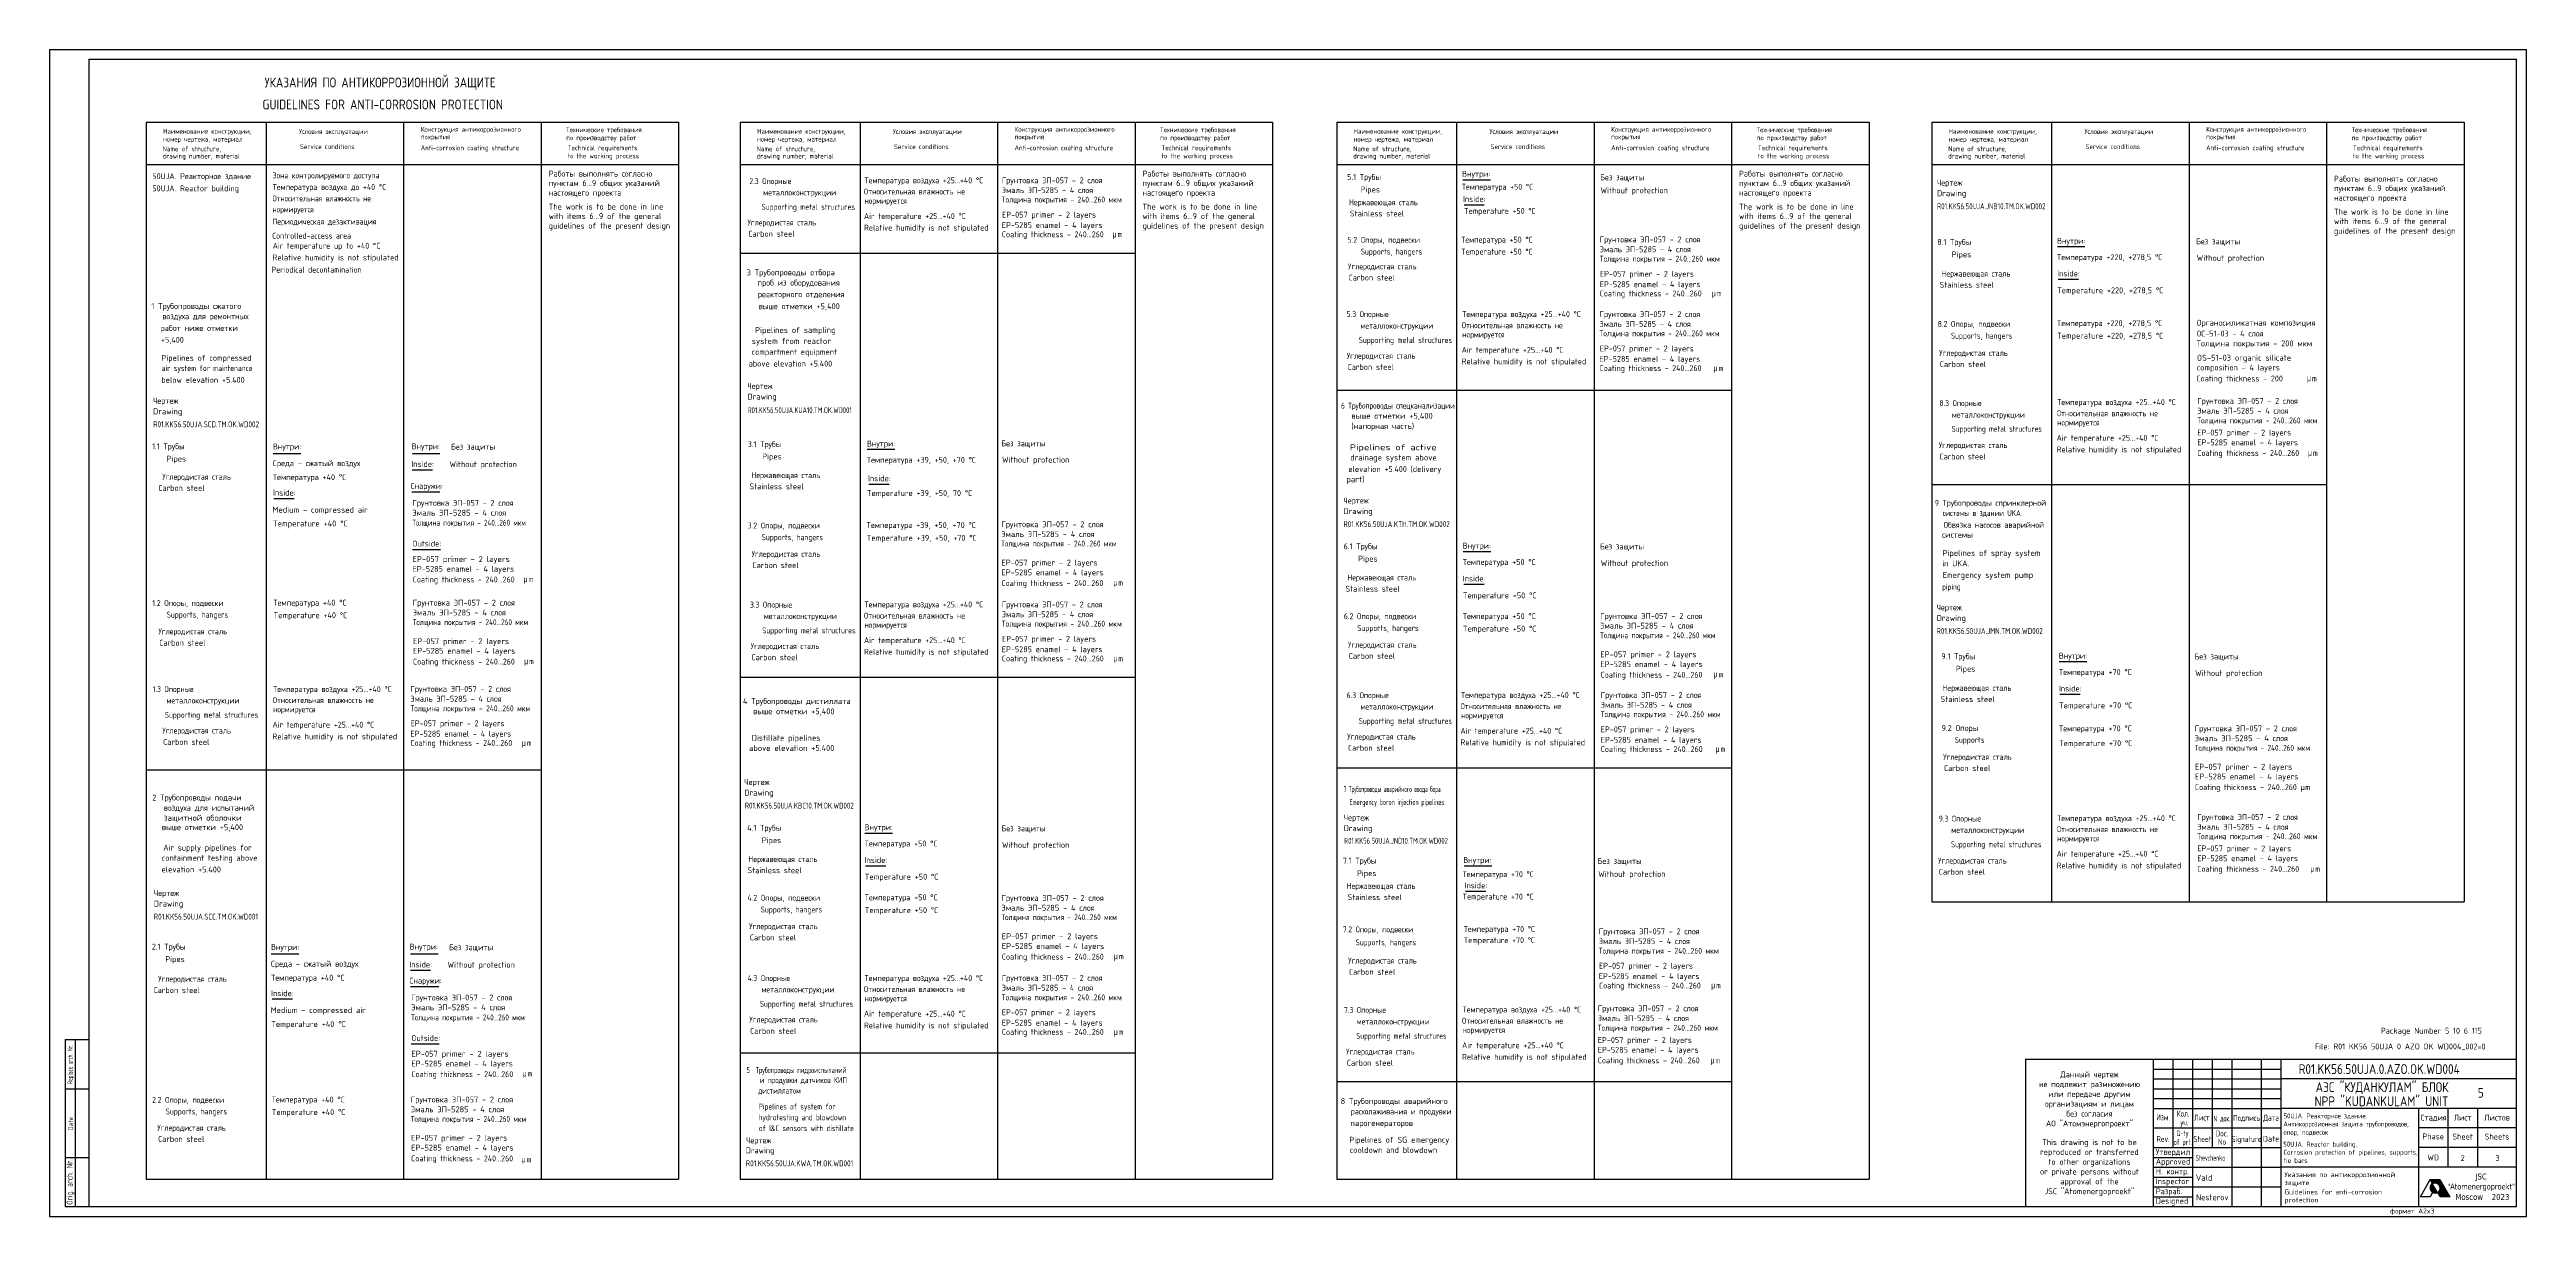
# Model space of a CAD drawing. Header units: millimetres. Extents: x 1061 to 2322, y -16 to 578.
import ezdxf
from ezdxf.enums import TextEntityAlignment as Align

# ---------------------------------------------------------------- set-up
doc = ezdxf.new("R2010")
doc.units = ezdxf.units.MM
doc.linetypes.add('HIDDEN', pattern=[0.375, 0.25, -0.125])
for name, color, linetype in [('AUDIT_D_020917115609-0', 3, 'Continuous'), ('POST', 7, 'Continuous'), ('TITUL', 7, 'Continuous'), ('YELLOW', 2, 'Continuous'), ('ОСНОВНОЙ', 3, 'Continuous'), ('Штампы', 1, 'Continuous')]:
    doc.layers.add(name, color=color, linetype=linetype)
doc.layers.add('Текст', color=7, linetype='Continuous', lineweight=25)
doc.styles.add('Company', font='tahoma.ttf', dxfattribs={"width": 0.8})
doc.styles.add('ROMANC', font='romanc.shx', dxfattribs={"width": 0.8})
doc.styles.add('ROMANS', font='romans.shx', dxfattribs={"width": 0.8})
doc.styles.get("Standard").update_dxf_attribs({"font": 'romans.shx', "width": 0.8})
doc.styles.add('SYMBOL', font='symbol.ttf')
pattern_1 = [(45, (-6.199101, -8.099018), (-0.008838835, 0.008838835), [])]

# ---------------------------------------------------------------- blocks, each defined once
blk = doc.blocks.new('stb_kk')
at = {"layer": 'TITUL', "color": 1}
for p, q in [((-12, 85), (-12, 0)), ((-12, 85), (0, 85)), ((-7, 85), (-7, 0)), ((-12, 60), (0, 60)), ((-12, 25), (0, 25)), ((-12, 0), (0, 0))]:
    blk.add_line(p, q, dxfattribs=at)
at = {"layer": 'TITUL', "style": 'ROMANC'}
for s, width, p in [('Replace arch. Nr.', 0.6, (-8.3, 72.4)), ('Date', 0.8, (-8, 42.2))]:
    blk.add_text(s, height=2.5, rotation=90, dxfattribs=dict(at, width=width)).set_placement(p, align=Align.CENTER)
at = {"layer": 'TITUL', "style": 'ROMANC', "width": 0.636627}
blk.add_text('Orig. arch. Nr.', height=3, rotation=90, dxfattribs=at).set_placement((-8.3, 0.9), (-8.3, 24.1), align=Align.FIT)
at = {"layer": 'TITUL', "linetype": 'Continuous', "style": 'ROMANS', "width": 0.8, "flags": 8}
for tag, p in [('REP_ARH_NR', (-3.5, 72.5)), ('DATE', (-3.5, 42.5)), ('ARCH_NR', (-3.5, 12.5))]:
    blk.add_attdef(tag, text='', height=3, rotation=90, dxfattribs=at).set_placement(p, align=Align.MIDDLE_CENTER)
blk = doc.blocks.new('logotype')
at = {"linetype": 'Continuous'}
h = blk.add_hatch(dxfattribs=at)
h.set_pattern_fill('ANSI31', color=256, scale=0.1, style=0)
h.set_pattern_definition(pattern_1)
h.paths.add_polyline_path([(-1.3, 2.2), (-1.4, 2.2), (-1.4, 2.1), (-1.5, 2.1), (-1.6, 2), (-1.6, 2), (-1.7, 2), (-1.7, 1.9), (-1.8, 1.9), (-1.8, 1.8), (-1.9, 1.8), (-1.9, 1.7), (-2, 1.7), (-2, 1.6), (-2.1, 1.6), (-2.1, 1.5), (-2.2, 1.5), (-2.2, 1.4), (-2.2, 1.3), (-2.3, 1.3), (-2.3, 1.2), (-2.3, 1.2), (-2.4, 1.1), (-2.4, 1.1), (-2.4, 1), (-2.4, 1), (-2.5, 0.9), (-2.5, 0.8), (-2.5, 0.8), (-2.5, 0.7), (-2.5, 0.7), (-2.6, 0.6), (-2.6, 0.6), (-2.6, 0.5), (-2.6, 0.4), (-2.6, 0.4), (-2.6, 0.3), (-2.6, 0.3), (-2.6, 0.2), (-2.6, 0.2), (-2.6, 0.1), (-2.6, 0), (-2.6, 0), (-2.6, -0.1), (-2.6, -0.1), (-2.6, -0.2), (-2.6, -0.2), (-2.6, -0.3), (-2.6, -0.4), (-2.6, -0.4), (-2.6, -0.5), (-2.6, -0.5), (-2.6, -0.6), (-2.6, -0.6), (-2.5, -0.7), (-2.5, -0.8), (-2.5, -0.8), (-2.5, -0.9), (-2.5, -0.9), (-2.4, -1), (-2.4, -1), (-2.4, -1.1), (-2.4, -1.1), (-2.3, -1.2), (-2.3, -1.2), (-2.3, -1.3), (-2.3, -1.3), (-2.2, -1.4), (-2.2, -1.4), (-2.2, -1.5), (-2.1, -1.5), (-2.1, -1.6), (-2.1, -1.6), (-2, -1.7), (-2, -1.7), (-2, -1.8), (-1.9, -1.8), (-1.9, -1.8), (-1.8, -1.9), (-1.8, -1.9), (-1.8, -2), (-1.7, -2), (-1.7, -2), (-1.6, -2.1), (-1.6, -2.1), (-1.5, -2.1), (-1.5, -2.2), (-1.4, -2.2), (-1.4, -2.2), (-1.4, -2.3), (-1.3, -2.3), (-1.3, -2.3), (-1.2, -2.4), (-1.2, -2.4), (-1.1, -2.4), (-1, -2.4), (-1, -2.5), (-0.9, -2.5), (-0.9, -2.5), (-0.8, -2.5), (-0.8, -2.5), (-0.7, -2.5), (-0.7, -2.6), (-0.6, -2.6), (-0.5, -2.6), (-0.5, -2.6), (-0.4, -2.6), (-0.4, -2.6), (-0.3, -2.6), (-0.2, -2.6), (-0.2, -2.6), (-0.1, -2.6), (-0.1, -2.6), (0, -2.6), (0.1, -2.6), (0.1, -2.6), (0.2, -2.6), (0.3, -2.6), (0.3, -2.6), (0.4, -2.6), (0.4, -2.6), (0.5, -2.6), (0.6, -2.5), (0.6, -2.5), (0.7, -2.5), (0.8, -2.5), (0.8, -2.5), (0.9, -2.4), (1, -2.4), (1, -2.4), (1.1, -2.3), (1.2, -2.3), (1.2, -2.3), (1.3, -2.2), (1.3, -2.2), (1.3, -2.2)])
h = blk.add_hatch(dxfattribs=at)
h.set_pattern_fill('ANSI31', color=256, scale=0.1, style=0)
h.set_pattern_definition(pattern_1)
edge = h.paths.add_edge_path()
edge.add_line((2.4, 4.3), (-2.5, 4.3))
edge.add_line((-2.5, 4.3), (-1.3, 2.2))
edge.add_line((-1.3, 2.2), (-1.2, 2.2))
edge.add_line((-1.2, 2.2), (-1.2, 2.3))
edge.add_line((-1.2, 2.3), (-1.1, 2.3))
edge.add_line((-1.1, 2.3), (-1, 2.3))
edge.add_line((-1, 2.3), (-0.9, 2.4))
edge.add_line((-0.9, 2.4), (-0.9, 2.4))
edge.add_line((-0.9, 2.4), (-0.8, 2.4))
edge.add_line((-0.8, 2.4), (-0.7, 2.4))
edge.add_line((-0.7, 2.4), (-0.7, 2.5))
edge.add_line((-0.7, 2.5), (-0.6, 2.5))
edge.add_line((-0.6, 2.5), (-0.5, 2.5))
edge.add_line((-0.5, 2.5), (-0.4, 2.5))
edge.add_line((-0.4, 2.5), (-0.4, 2.5))
edge.add_line((-0.4, 2.5), (-0.3, 2.5))
edge.add_line((-0.3, 2.5), (-0.2, 2.5))
edge.add_line((-0.2, 2.5), (-0.2, 2.5))
edge.add_line((-0.2, 2.5), (-0.1, 2.5))
edge.add_line((-0.1, 2.5), (0, 2.5))
edge.add_line((0, 2.5), (0, 2.5))
edge.add_line((0, 2.5), (0.1, 2.5))
edge.add_line((0.1, 2.5), (0.2, 2.5))
edge.add_line((0.2, 2.5), (0.2, 2.5))
edge.add_line((0.2, 2.5), (0.3, 2.5))
edge.add_line((0.3, 2.5), (0.3, 2.5))
edge.add_line((0.3, 2.5), (0.4, 2.5))
edge.add_line((0.4, 2.5), (0.5, 2.5))
edge.add_line((0.5, 2.5), (0.5, 2.5))
edge.add_line((0.5, 2.5), (0.6, 2.5))
edge.add_line((0.6, 2.5), (0.6, 2.5))
edge.add_line((0.6, 2.5), (0.7, 2.4))
edge.add_line((0.7, 2.4), (0.8, 2.4))
edge.add_line((0.8, 2.4), (0.8, 2.4))
edge.add_line((0.8, 2.4), (0.9, 2.4))
edge.add_line((0.9, 2.4), (0.9, 2.4))
edge.add_line((0.9, 2.4), (1, 2.3))
edge.add_line((1, 2.3), (1, 2.3))
edge.add_line((1, 2.3), (1.1, 2.3))
edge.add_line((1.1, 2.3), (1.1, 2.3))
edge.add_line((1.1, 2.3), (1.2, 2.2))
edge.add_line((1.2, 2.2), (1.2, 2.2))
edge.add_line((1.2, 2.2), (1.3, 2.2))
edge.add_line((1.3, 2.2), (1.3, 2.1))
edge.add_line((1.3, 2.1), (1.4, 2.1))
edge.add_line((1.4, 2.1), (1.4, 2.1))
edge.add_line((1.4, 2.1), (1.5, 2))
edge.add_line((1.5, 2), (1.5, 2))
edge.add_line((1.5, 2), (1.6, 2))
edge.add_line((1.6, 2), (1.6, 1.9))
edge.add_line((1.6, 1.9), (1.7, 1.9))
edge.add_line((1.7, 1.9), (1.7, 1.8))
edge.add_line((1.7, 1.8), (1.8, 1.8))
edge.add_line((1.8, 1.8), (1.8, 1.8))
edge.add_line((1.8, 1.8), (1.8, 1.7))
edge.add_line((1.8, 1.7), (1.9, 1.7))
edge.add_line((1.9, 1.7), (1.9, 1.6))
edge.add_line((1.9, 1.6), (1.9, 1.6))
edge.add_line((1.9, 1.6), (2, 1.5))
edge.add_line((2, 1.5), (2, 1.5))
edge.add_line((2, 1.5), (2, 1.4))
edge.add_line((2, 1.4), (2.1, 1.4))
edge.add_line((2.1, 1.4), (2.1, 1.3))
edge.add_line((2.1, 1.3), (2.1, 1.3))
edge.add_line((2.1, 1.3), (2.2, 1.2))
edge.add_line((2.2, 1.2), (2.2, 1.2))
edge.add_line((2.2, 1.2), (2.2, 1.1))
edge.add_line((2.2, 1.1), (2.3, 1.1))
edge.add_line((2.3, 1.1), (2.3, 1))
edge.add_line((2.3, 1), (2.3, 1))
edge.add_line((2.3, 1), (2.3, 0.9))
edge.add_line((2.3, 0.9), (2.3, 0.9))
edge.add_line((2.3, 0.9), (2.4, 0.8))
edge.add_line((2.4, 0.8), (2.4, 0.7))
edge.add_line((2.4, 0.7), (2.4, 0.7))
edge.add_line((2.4, 0.7), (2.4, 0.6))
edge.add_line((2.4, 0.6), (2.4, 0.6))
edge.add_line((2.4, 0.6), (2.4, 0.5))
edge.add_line((2.4, 0.5), (2.5, 0.5))
edge.add_line((2.5, 0.5), (2.5, 0.4))
edge.add_line((2.5, 0.4), (2.5, 0.3))
edge.add_line((2.5, 0.3), (2.5, 0.3))
edge.add_line((2.5, 0.3), (2.5, 0.2))
edge.add_line((2.5, 0.2), (2.5, 0.2))
edge.add_line((2.5, 0.2), (2.5, 0.1))
edge.add_line((2.5, 0.1), (2.5, 0.1))
edge.add_line((2.5, 0.1), (2.5, 0))
edge.add_line((2.5, 0), (2.5, -0.1))
edge.add_line((2.5, -0.1), (2.5, -0.1))
edge.add_line((2.5, -0.1), (2.5, -0.2))
edge.add_line((2.5, -0.2), (2.5, -0.2))
edge.add_line((2.5, -0.2), (2.5, -0.3))
edge.add_line((2.5, -0.3), (2.5, -0.4))
edge.add_line((2.5, -0.4), (2.5, -0.4))
edge.add_line((2.5, -0.4), (2.5, -0.5))
edge.add_line((2.5, -0.5), (2.5, -0.5))
edge.add_line((2.5, -0.5), (2.5, -0.6))
edge.add_line((2.5, -0.6), (2.5, -0.7))
edge.add_line((2.5, -0.7), (2.5, -0.7))
edge.add_line((2.5, -0.7), (2.4, -0.8))
edge.add_line((2.4, -0.8), (2.4, -0.8))
edge.add_line((2.4, -0.8), (2.4, -0.9))
edge.add_line((2.4, -0.9), (2.4, -0.9))
edge.add_line((2.4, -0.9), (2.4, -1))
edge.add_line((2.4, -1), (2.3, -1.1))
edge.add_line((2.3, -1.1), (2.3, -1.1))
edge.add_line((2.3, -1.1), (2.3, -1.2))
edge.add_line((2.3, -1.2), (2.3, -1.2))
edge.add_line((2.3, -1.2), (2.2, -1.3))
edge.add_line((2.2, -1.3), (2.2, -1.3))
edge.add_line((2.2, -1.3), (2.2, -1.4))
edge.add_line((2.2, -1.4), (2.1, -1.4))
edge.add_line((2.1, -1.4), (2.1, -1.5))
edge.add_line((2.1, -1.5), (2.1, -1.5))
edge.add_line((2.1, -1.5), (2, -1.6))
edge.add_line((2, -1.6), (2, -1.6))
edge.add_line((2, -1.6), (1.9, -1.7))
edge.add_line((1.9, -1.7), (1.9, -1.7))
edge.add_line((1.9, -1.7), (1.9, -1.8))
edge.add_line((1.9, -1.8), (1.8, -1.8))
edge.add_line((1.8, -1.8), (1.8, -1.9))
edge.add_line((1.8, -1.9), (1.7, -1.9))
edge.add_line((1.7, -1.9), (1.7, -2))
edge.add_line((1.7, -2), (1.6, -2))
edge.add_line((1.6, -2), (1.5, -2.1))
edge.add_line((1.5, -2.1), (1.5, -2.1))
edge.add_line((1.5, -2.1), (1.4, -2.1))
edge.add_line((1.4, -2.1), (1.4, -2.2))
edge.add_line((1.4, -2.2), (1.3, -2.2))
edge.add_line((1.3, -2.2), (1.3, -2.2))
edge.add_line((1.3, -2.2), (2.6, -4.4))
edge.add_line((2.6, -4.4), (7.5, -4.4))
edge.add_line((7.5, -4.4), (2.4, 4.3))
at = {"color": 7, "linetype": 'Continuous'}
for p, q in [((-7.5, -4.4), (-2.5, 4.3)), ((-2.5, -4.4), (-7.5, -4.4)), ((-1.4, -2.3), (-2.5, -4.4)), ((1.3, -2.2), (1.3, -2.2))]:
    blk.add_line(p, q, dxfattribs=at)
at = {"linetype": 'Continuous'}
for p, q in [((-2.5, 4.3), (2.4, 4.3)), ((-1.3, 2.2), (-2.5, 4.3)), ((-1.2, 2.2), (-1.3, 2.2)), ((-1.2, 2.3), (-1.2, 2.2)), ((-1.1, 2.3), (-1.2, 2.3)), ((-1, 2.3), (-1.1, 2.3)), ((-0.9, 2.4), (-1, 2.3)), ((-0.9, 2.4), (-0.9, 2.4)), ((-0.8, 2.4), (-0.9, 2.4)), ((-0.7, 2.4), (-0.8, 2.4)), ((-0.6, 2.5), (-0.7, 2.5)), ((-0.7, 2.5), (-0.7, 2.4)), ((-0.5, 2.5), (-0.6, 2.5)), ((-0.4, 2.5), (-0.5, 2.5)), ((-0.4, 2.5), (-0.4, 2.5)), ((-0.3, 2.5), (-0.4, 2.5)), ((-0.2, 2.5), (-0.3, 2.5)), ((-0.1, 2.5), (-0.2, 2.5)), ((-0.2, 2.5), (-0.2, 2.5)), ((0, 2.5), (-0.1, 2.5)), ((0, 2.5), (0, 2.5)), ((0.1, 2.5), (0, 2.5)), ((0.2, 2.5), (0.1, 2.5)), ((0.2, 2.5), (0.2, 2.5)), ((0.3, 2.5), (0.2, 2.5)), ((0.3, 2.5), (0.3, 2.5)), ((0.4, 2.5), (0.3, 2.5)), ((0.5, 2.5), (0.4, 2.5)), ((0.5, 2.5), (0.5, 2.5)), ((0.6, 2.5), (0.5, 2.5)), ((0.6, 2.5), (0.6, 2.5)), ((0.7, 2.4), (0.6, 2.5)), ((0.8, 2.4), (0.7, 2.4)), ((0.8, 2.4), (0.8, 2.4)), ((0.9, 2.4), (0.8, 2.4)), ((0.9, 2.4), (0.9, 2.4)), ((1, 2.3), (0.9, 2.4)), ((1, 2.3), (1, 2.3)), ((1.1, 2.3), (1, 2.3)), ((1.2, 2.2), (1.1, 2.3)), ((1.1, 2.3), (1.1, 2.3)), ((1.2, 2.2), (1.2, 2.2)), ((1.3, 2.2), (1.2, 2.2)), ((1.3, 2.1), (1.3, 2.2)), ((1.4, 2.1), (1.3, 2.1)), ((1.5, 2), (1.4, 2.1)), ((1.4, 2.1), (1.4, 2.1)), ((1.5, 2), (1.5, 2)), ((1.6, 2), (1.5, 2)), ((1.6, 1.9), (1.6, 2)), ((1.7, 1.9), (1.6, 1.9)), ((1.7, 1.8), (1.7, 1.9)), ((1.8, 1.8), (1.7, 1.8)), ((1.8, 1.8), (1.8, 1.8)), ((1.8, 1.7), (1.8, 1.8)), ((1.9, 1.7), (1.8, 1.7)), ((1.9, 1.6), (1.9, 1.7)), ((1.9, 1.6), (1.9, 1.6)), ((2, 1.5), (1.9, 1.6)), ((2, 1.5), (2, 1.5)), ((2, 1.4), (2, 1.5)), ((2.1, 1.4), (2, 1.4)), ((2.1, 1.3), (2.1, 1.4)), ((2.2, 1.2), (2.1, 1.3)), ((2.1, 1.3), (2.1, 1.3)), ((2.2, 1.1), (2.2, 1.2)), ((2.2, 1.2), (2.2, 1.2)), ((2.3, 1.1), (2.2, 1.1)), ((2.3, 1), (2.3, 1.1)), ((2.3, 1), (2.3, 1)), ((2.3, 0.9), (2.3, 1)), ((2.4, 0.8), (2.3, 0.9)), ((2.3, 0.9), (2.3, 0.9)), ((2.4, 4.3), (7.5, -4.4)), ((2.4, 0.7), (2.4, 0.8)), ((2.4, 0.7), (2.4, 0.7)), ((2.4, 0.6), (2.4, 0.7)), ((2.4, 0.5), (2.4, 0.6)), ((2.4, 0.6), (2.4, 0.6)), ((2.5, 0.5), (2.4, 0.5)), ((2.5, 0.4), (2.5, 0.5)), ((2.5, 0.3), (2.5, 0.4)), ((2.5, 0.3), (2.5, 0.3)), ((2.5, 0.2), (2.5, 0.3)), ((2.5, 0.2), (2.5, 0.2)), ((2.5, 0.1), (2.5, 0.2)), ((2.5, 0.1), (2.5, 0.1)), ((2.5, 0), (2.5, 0.1)), ((2.6, -4.4), (1.3, -2.2)), ((1.3, -2.2), (1.4, -2.2)), ((1.4, -2.1), (1.5, -2.1)), ((1.4, -2.2), (1.4, -2.1)), ((1.5, -2.1), (1.6, -2)), ((1.5, -2.1), (1.5, -2.1)), ((1.6, -2), (1.7, -2)), ((1.7, -1.9), (1.8, -1.9)), ((1.7, -2), (1.7, -1.9)), ((1.8, -1.9), (1.8, -1.8)), ((1.8, -1.8), (1.9, -1.8)), ((1.9, -1.7), (2, -1.6)), ((1.9, -1.7), (1.9, -1.7)), ((1.9, -1.8), (1.9, -1.7)), ((2, -1.6), (2.1, -1.5)), ((2, -1.6), (2, -1.6)), ((2.1, -1.4), (2.2, -1.4)), ((2.1, -1.5), (2.1, -1.4)), ((2.1, -1.5), (2.1, -1.5)), ((2.2, -1.3), (2.3, -1.2)), ((2.2, -1.3), (2.2, -1.3)), ((2.2, -1.4), (2.2, -1.3)), ((2.3, -1.1), (2.4, -1)), ((2.3, -1.2), (2.3, -1.1)), ((2.3, -1.1), (2.3, -1.1)), ((2.3, -1.2), (2.3, -1.2)), ((2.4, -0.8), (2.5, -0.7)), ((2.4, -0.8), (2.4, -0.8)), ((2.4, -0.9), (2.4, -0.8)), ((2.4, -0.9), (2.4, -0.9)), ((2.4, -1), (2.4, -0.9)), ((2.5, -0.1), (2.5, 0)), ((2.5, -0.2), (2.5, -0.1)), ((2.5, -0.1), (2.5, -0.1)), ((2.5, -0.2), (2.5, -0.2)), ((2.5, -0.3), (2.5, -0.2)), ((2.5, -0.4), (2.5, -0.3)), ((2.5, -0.5), (2.5, -0.4)), ((2.5, -0.4), (2.5, -0.4)), ((2.5, -0.5), (2.5, -0.5)), ((2.5, -0.6), (2.5, -0.5)), ((2.5, -0.7), (2.5, -0.6)), ((2.5, -0.7), (2.5, -0.7)), ((7.5, -4.4), (2.6, -4.4))]:
    blk.add_line(p, q, dxfattribs=at)
blk = doc.blocks.new('A$C37B27227')
at = {"layer": 'YELLOW', "width": 0.686812}
for style, p in [('SYMBOL', (0.1, 1)), ('ROMANS', (2.6, 1))]:
    blk.add_text('m ', height=3, dxfattribs=dict(at, style=style)).set_placement(p)

msp = doc.modelspace()

# ---------------------------------------------------------------- linework, layer by layer
at = {"layer": 'AUDIT_D_020917115609-0', "color": 3, "linetype": 'Continuous'}
msp.add_line((2019.1, 144.2), (2290.1, 144.2), dxfattribs=at)
at = {"layer": 'TITUL'}
for p, q in [((1060.9, 578.1), (2321.9, 578.1)), ((1060.9, 578.1), (1060.9, -15.9)), ((2321.9, -15.9), (2321.9, 578.1)), ((2131.9, 59.1), (2196.9, 59.1)), ((2131.9, 54.1), (2196.9, 54.1)), ((2131.9, 49.1), (2196.9, 49.1)), ((2131.9, 44.1), (2196.9, 44.1)), ((2131.9, 29.1), (2196.9, 29.1)), ((2131.9, 14.1), (2151.9, 14.1)), ((2131.9, 4.1), (2151.9, 4.1)), ((2131.9, -5.9), (2151.9, -5.9)), ((1060.9, -15.9), (2321.9, -15.9))]:
    msp.add_line(p, q, dxfattribs=at)
at = {"layer": 'TITUL', "color": 1}
for p, q in [((1080.9, 573.1), (2316.9, 573.1)), ((1080.9, 573.1), (1080.9, -10.9)), ((2316.9, -10.9), (2316.9, 573.1)), ((2066.9, 64.1), (2066.9, -10.9)), ((2131.9, 64.1), (2131.9, -10.9)), ((2141.9, 64.1), (2141.9, 19.1)), ((2151.9, 64.1), (2151.9, -10.9)), ((2161.9, 64.1), (2161.9, 19.1)), ((2171.9, 64.1), (2171.9, -10.9)), ((2186.9, 64.1), (2186.9, -10.9)), ((2316.9, 54.1), (2196.9, 54.1)), ((2316.9, 39.1), (2196.9, 39.1)), ((2266.9, 39.1), (2266.9, -10.9)), ((2281.9, 39.1), (2281.9, 9.1)), ((2296.9, 39.1), (2296.9, 9.1)), ((2316.9, 19.1), (2266.9, 19.1)), ((2316.9, 9.1), (2196.9, 9.1)), ((1080.9, -10.9), (2316.9, -10.9))]:
    msp.add_line(p, q, dxfattribs=at)
at = {"layer": 'TITUL', "color": 1, "linetype": 'Continuous'}
for p, q in [((2066.9, 64.1), (2316.9, 64.1)), ((2196.9, 64.1), (2196.9, -10.9)), ((2131.9, 39.1), (2196.9, 39.1)), ((2131.9, 19.1), (2196.9, 19.1)), ((2131.9, 9.1), (2196.9, 9.1)), ((2131.9, -0.9), (2196.9, -0.9))]:
    msp.add_line(p, q, dxfattribs=at)
at = {"layer": 'TITUL', "color": 0}
msp.add_line((2316.9, 29.1), (2266.9, 29.1), dxfattribs=at)
at = {"layer": 'YELLOW', "color": 2, "linetype": 'Continuous', "ltscale": 15}
for p, q in [((1245.3, 352.9), (1259.6, 352.9)), ((1245.6, 323.6), (1259.9, 323.6)), ((1244.7, 101.1), (1259, 101.1)), ((1245, 71.9), (1259.3, 71.9))]:
    msp.add_line(p, q, dxfattribs=at)
at = {"layer": 'ОСНОВНОЙ'}
for p, q in [((1110.1, 541.1), (1381.1, 541.1)), ((1110.1, 541.1), (1110.1, 3)), ((1171.1, 541.1), (1171.1, 3)), ((1241.1, 541.1), (1241.1, 3)), ((1311.1, 541.1), (1311.1, 3)), ((1381.1, 541.1), (1381.1, 3)), ((1412.5, 541.1), (1683.5, 541.1)), ((1412.5, 541.1), (1412.5, 3)), ((1473.5, 541.1), (1473.5, 3)), ((1543.5, 541.1), (1543.5, 3)), ((1613.5, 541.1), (1613.5, 3)), ((1683.5, 541.1), (1683.5, 3)), ((1716.2, 541.1), (1987.2, 541.1)), ((1716.2, 541.1), (1716.2, 3)), ((1777.2, 541.1), (1777.2, 3)), ((1847.2, 541.1), (1847.2, 3)), ((1917.2, 541.1), (1917.2, 3)), ((1987.2, 541.1), (1987.2, 3)), ((2019.1, 541.1), (2290.1, 541.1)), ((2019.1, 541.1), (2019.1, 144.2)), ((2080.1, 541.1), (2080.1, 144.2)), ((2150.1, 541.1), (2150.1, 144.2)), ((2220.1, 541.1), (2220.1, 144.2)), ((2290.1, 541.1), (2290.1, 144.2)), ((1110.1, 519.5), (1381.1, 519.5)), ((1412.5, 519.5), (1683.5, 519.5)), ((1716.2, 519.5), (1987.2, 519.5)), ((2019.1, 519.5), (2290.1, 519.5)), ((1110.1, 3), (1381.1, 3)), ((1161.2, 3), (1381.1, 3)), ((1222.2, 3), (1381.1, 3)), ((1412.5, 3), (1683.5, 3)), ((1716.2, 3), (1987.2, 3)), ((1716.2, 3), (1987.2, 3))]:
    msp.add_line(p, q, dxfattribs=at)
at = {"layer": 'ОСНОВНОЙ', "color": 0}
for p, q in [((1412.5, 474.5), (1613.5, 474.5)), ((1716.2, 404.6), (1917.2, 404.6)), ((2019.1, 356.7), (2220.1, 356.7)), ((1412.5, 258.6), (1613.5, 258.6)), ((1110.1, 211.4), (1311.1, 211.4)), ((1716.2, 212.5), (1917.2, 212.5)), ((1412.5, 67.3), (1613.5, 67.3)), ((1716.2, 52.7), (1917.2, 52.7))]:
    msp.add_line(p, q, dxfattribs=at)
at = {"layer": 'Текст', "color": 2}
for p, q in [((1780.4, 511.8), (1794.4, 511.8)), ((1781, 499), (1791.3, 499)), ((2083.1, 477.8), (2097.1, 477.8)), ((2083.4, 461.1), (2093.8, 461.1)), ((1174.7, 372.5), (1188.8, 372.5)), ((1245.6, 372.4), (1259.6, 372.4)), ((1477.1, 374.6), (1491.2, 374.6)), ((1245.5, 364.1), (1255.9, 364.1)), ((1478, 356.9), (1488.3, 356.9)), ((1175.1, 349.6), (1185.4, 349.6)), ((1780.5, 322.5), (1794.6, 322.5)), ((1780.9, 305.9), (1791.2, 305.9)), ((2084, 266.5), (2098.1, 266.5)), ((2084.4, 249.9), (2094.7, 249.9)), ((1476, 179.2), (1490, 179.2)), ((1476.3, 162.6), (1486.7, 162.6)), ((1781, 162.6), (1795.1, 162.6)), ((1781.8, 149.6), (1792.1, 149.6)), ((1173.8, 117.7), (1187.8, 117.7)), ((1244.6, 117.7), (1258.7, 117.7)), ((1244.6, 109.4), (1254.9, 109.4)), ((1174.2, 94.8), (1184.5, 94.8))]:
    msp.add_line(p, q, dxfattribs=at)

# ---------------------------------------------------------------- block references
for p in [(1602, 481.5), (1907.1, 451.4), (1908, 413.4), (2210.1, 408.2), (1302.1, 306), (1602.4, 304.2), (1302.4, 264.2), (1602.4, 265.6), (1908, 257.5), (1301.3, 222.6), (1909, 219.5), (1602.7, 114), (1602.6, 75.5), (1301.7, 54.3), (1301.2, 10.6)]:
    msp.add_blockref('A$C37B27227', p)
at = {"color": 2}
for p in [(2210.6, 370.2), (2211.8, 158.5), (1906.7, 99.2), (1906.4, 61)]:
    msp.add_blockref('A$C37B27227', p, dxfattribs=at)
at = {"layer": 'TITUL'}
for name, p in [('stb_kk', (1080.9, -10.9)), ('logotype', (2275.4, -1.5))]:
    msp.add_blockref(name, p, dxfattribs=at)

# ---------------------------------------------------------------- texts
at = {"color": 2}
for s, width, p in [('проб из оборудования ', 0.905456, (1421.3, 457.9)), ('реакторного отделения', 0.832762, (1421.5, 452)), ('воздуха для ремонтных', 0.827963, (1118.3, 440.8)), ('выше отметки +5,400', 0.849067, (1421.9, 445.9)), (' работ ниже отметки', 0.83768, (1115.5, 434.8)), (' +5,400', 0.902404, (1115.7, 428.8)), (' system from reactor', 1.004537, (1416.4, 428.2)), ('air system for maintenance', 0.720974, (1118, 414.4)), ('  above elevation +5.400  ', 0.9, (1413, 416.7)), ('compartment equipment ', 0.9, (1418.3, 422.7)), ('below elevation +5.400', 0.867784, (1117.8, 408.4)), ('выше отметки +5,400', 0.922327, (1723.6, 390.1)), ('(напорная часть)', 0.922327, (1723.6, 384.9)), (' elevation +5.400 (delivery', 0.861072, (1720.2, 363)), ('drainage system above', 0.962847, (1723.1, 368.9)), ('  part) ', 1.013399, (1717, 357.8)), ('системы в здании UKA.', 0.70878, (2024.7, 340.6)), ('системы', 0.887781, (2024.4, 329.6)), ('Обвязка насосов аварийной', 0.785896, (2025.1, 334.6)), ('in UKA.', 0.865072, (2024.5, 315)), (' piping', 0.703157, (2022.7, 303.1)), ('Emergency system pump', 0.880843, (2024.7, 309.1)), ('выше отметки +5,400', 0.922327, (1419.1, 239.7)), ('воздуха для испытаний', 0.876393, (1119, 190.6)), (' выше отметки +5,400', 0.884681, (1116.1, 180.7)), ('защитной оболочки', 1.026858, (1119, 185.5)), ('  containment testing above', 0.800391, (1114.2, 165.1)), (' elevation +5.400 ', 0.912871, (1115.9, 159.2)), ('расхолаживания и продувки', 0.760956, (1723.4, 36)), ('парогенераторов ', 0.88892, (1723.1, 30.1)), ('cooldown and blowdown ', 0.905802, (1722.8, 16.4))]:
    msp.add_text(s, height=3, dxfattribs=dict(at, width=width)).set_placement(p)
at = {"color": 1, "linetype": 'Continuous', "ltscale": 15, "style": 'ROMANS', "width": 0.8}
for s, p in [('R01.KK56.50UJA.0.AZO.OK.WD004', (2205.9, 56.6)), ('5', (2297.1, 44.5))]:
    msp.add_text(s, height=5, dxfattribs=at).set_placement(p)
at = {"color": 2, "style": 'ROMANS', "width": 0.8}
for s, p in [('опор, подвесок ', (2198.2, 25.7)), ('50UJA. Реакторное здание.  ', (2198.2, 34)), ('50UJA. Reactor building.', (2198.1, 19.6)), ('tie bars', (2198.2, 11.3))]:
    msp.add_text(s, height=2.5, dxfattribs=at).set_placement(p)
at = {"color": 2, "linetype": 'Continuous', "ltscale": 15, "style": 'ROMANS'}
for s, height, width, p in [('Антикоррозионная защита трубопроводов, ', 2.5, 0.7654, (2198.2, 29.9)), ('Corrosion protection of pipelines, supports,', 2.5, 0.8, (2198.2, 15.5)), ('Vald', 3, 0.960599, (2153.6, 2.3)), ('Nesterov', 3, 0.830923, (2153.7, -7.7))]:
    msp.add_text(s, height=height, dxfattribs=dict(at, width=width)).set_placement(p)
at = {"color": 2, "linetype": 'Continuous', "ltscale": 15, "style": 'ROMANS', "width": 0.580643}
msp.add_text('Shevchenko', height=3, dxfattribs=at).set_placement((2153.5, 12.4), (2168.5, 12.4), align=Align.FIT)
at = {"layer": 'POST', "color": 2, "style": 'ROMANS', "width": 0.8}
msp.add_text('Package Number 5 10 6 115 ', height=3, dxfattribs=at).set_placement((2247.8, 77.1))
at = {"layer": 'TITUL', "color": 2, "style": 'ROMANS', "width": 0.8}
msp.add_text('File: R01 KK56 50UJA 0 AZO OK WD004_002=0', height=3, dxfattribs=at).set_placement((2214.2, 69.1))
for s, p in [('не подлежит размножению', (2099.4, 49.9)), ('Данный чертеж', (2099.4, 54.9)), ('организациям и лицам', (2099.4, 39.9)), ('или передаче другим', (2099.4, 44.9)), ('без согласия', (2099.4, 34.9)), ('АО "Атомэнергопроект"', (2099.4, 29.9)), ('Стадия', (2274.6, 32.9)), ('Phase', (2274.4, 23.3)), ('Sheet', (2289.4, 23.2)), ('Лист', (2289.4, 32.9)), ('Листов', (2306.9, 32.9)), ('Sheets', (2306.9, 23.2)), ('reproduced or transferred', (2099.4, 15.4)), ('This drawing is not to be', (2099.4, 20.4)), ('to other organizations', (2099.4, 10.4)), ('or private persons without', (2099.4, 5.4)), ('approval of the', (2099.4, 0.4)), ('JSC "Atomenergoproekt"', (2099.4, -4.6))]:
    msp.add_text(s, height=3, dxfattribs=at).set_placement(p, align=Align.CENTER)
at = {"layer": 'TITUL', "color": 1, "style": 'ROMANS', "width": 0.8}
for s, p in [('АЭС "КУДАНКУЛАМ" БЛОК ', (2214.6, 47.4)), ('NPP "KUDANKULAM" UNIT', (2214, 40.2))]:
    msp.add_text(s, height=5, dxfattribs=at).set_placement(p)
at = {"layer": 'TITUL', "color": 2, "linetype": 'HIDDEN', "style": 'ROMANS'}
for s, width, p in [('Кол. ', 0.7, (2147.9, 36.4)), ('Изм.', 0.7, (2136.9, 34.5)), ('Q-ty', 0.6, (2146.8, 26)), (' уч.', 0.7, (2146.9, 31.5)), ('Лист', 0.7, (2156.6, 34.4)), ('N док.', 0.6, (2166.9, 33.7)), ('Doc.', 0.7, (2166.9, 26.3)), ('Подпись', 0.7, (2179.4, 34)), ('Дата', 0.7, (2191.9, 34)), ('Rev.', 0.7, (2136.9, 23.5)), ('of prt.', 0.6, (2146.9, 21.5)), ('Sheet', 0.7, (2156.9, 23.5)), ('No', 0.7, (2166.9, 22.1)), ('Signature', 0.7, (2179.4, 23)), ('Date', 0.8, (2191.9, 23.6))]:
    msp.add_text(s, height=3, dxfattribs=dict(at, width=width)).set_placement(p, align=Align.MIDDLE)
at = {"layer": 'TITUL', "color": 2, "linetype": 'HIDDEN', "style": 'ROMANS', "width": 0.8}
for s, p in [('Утвердил', (2133.2, 15.4)), ('Approved', (2133.2, 10.5)), ('Н. контр.', (2133.2, 5.5)), ('Inspector', (2133.2, 0.5)), ('Разраб.', (2133.2, -4.6)), ('Designed', (2133.2, -9.5))]:
    msp.add_text(s, height=3, dxfattribs=at).set_placement(p)
at = {"layer": 'TITUL', "color": 2, "linetype": 'Continuous', "ltscale": 5, "style": 'ROMANS', "width": 0.8}
msp.add_text('WD', height=3, dxfattribs=at).set_placement((2274.4, 14.1), align=Align.MIDDLE_CENTER)
at = {"layer": 'TITUL', "color": 1, "style": 'Company', "width": 0.9}
msp.add_text('"Atomenergoproekt"', height=3, dxfattribs=at).set_placement((2298.8, -2.2), align=Align.CENTER)
at = {"layer": 'TITUL', "color": 1, "style": 'Company'}
msp.add_text('JSC', height=3, dxfattribs=at).set_placement((2298.8, 2.9), align=Align.CENTER)
at = {"layer": 'TITUL', "style": 'ROMANS'}
msp.add_text('формат А2x3', height=2.5, dxfattribs=at).set_placement((2252.5, -14.4))
at = {"layer": 'TITUL', "color": 1, "style": 'Company'}
msp.add_text('Moscow', height=3, dxfattribs=at).set_placement((2285.7, -7.5))
at = {"layer": 'TITUL', "color": 2, "style": 'ROMANS', "width": 0.8, "flags": 12}
for tag, p in [('2', (2289.4, 13.8)), ('3', (2307.2, 13.8))]:
    msp.add_attdef(tag, text='1', height=3, dxfattribs=at).set_placement(p, align=Align.MIDDLE)
at = {"layer": 'TITUL', "color": 1, "style": 'Company', "flags": 12}
msp.add_attdef('2023', (2304.2, -7.5), '2002', height=3, dxfattribs=at)
at = {"layer": 'YELLOW', "color": 2, "style": 'ROMANS'}
for s, height, width, p in [('Service conditions  ', 2.5, 0.8, (1188.4, 527.4)), ('drawing number, material', 2.5, 0.8, (1118.5, 522.6)), ('Температура воздуха до +40 °C', 3, 0.782353, (1174.5, 506.6)), ('Зона контролируемого доступа', 3, 0.751084, (1174.5, 512.5)), ('Температура воздуха +25...+40 °С', 3, 0.782353, (1475.8, 510)), ('Относительная влажность не ', 3, 0.731604, (1174.4, 500.8)), ('Периодическая дезактивация', 3, 0.751084, (1174.4, 489)), ('нормируется ', 3, 0.731604, (1174.4, 495.2)), ('Air temperature +25...+40 °С', 3, 0.785941, (1475.5, 491.8)), ('Controlled-access area', 3, 0.751084, (1174.2, 481.8)), ('Air temperature up to +40 °C', 3, 0.785941, (1174.5, 476.7)), ('Periodical decontamination', 3, 0.751084, (1174, 464.5)), ('Relative humidity is not stipulated', 3, 0.8, (1174.4, 470.7)), ('8.3 Опорные', 3, 0.748688, (2023, 396.6)), ('  металлоконструкции', 3, 0.765876, (2025.7, 390.7)), ('Относительная влажность не', 3, 0.751084, (2082.8, 391.4)), ('Температура воздуха +25...+40 °С', 3, 0.782353, (2083, 397.1)), ('Эмаль ЭП-5285 - 4 слоя', 3, 0.8, (2154.3, 392.7)), ('Грунтовка ЭП-057 - 2 слоя', 3, 0.8, (2154.3, 397.7)), ('  Supporting metal structures', 3, 0.700565, (2025.9, 383.5)), ('Air temperature +25...+40 °С', 3, 0.785941, (2082.7, 378.9)), ('нормируется', 3, 0.751084, (2083, 386.7)), ('Толщина покрытия - 240...260 мкм', 3, 0.733792, (2154.3, 387.8)), ('EP-057 primer - 2 layers', 3, 0.8, (2154.3, 381.6)), ('EP-5285 enamel - 4 layers', 3, 0.8, (2154.3, 376.6)), ('   Углеродистая сталь', 3, 0.758036, (2017.3, 375.2)), ('  Сarbon steel', 3, 0.8, (2019.3, 369.4)), ('Relative humidity is not stipulated', 3, 0.790643, (2082.7, 373)), ('Coating thickness - 240...260    ', 3, 0.776626, (2154.3, 371.2)), ('Относительная влажность не', 3, 0.751084, (1475.5, 288.4)), ('Температура воздуха +25...+40 °С', 3, 0.782353, (1475.8, 294.1)), ('Air temperature +25...+40 °С', 3, 0.785941, (1475.5, 275.9)), ('нормируется', 3, 0.751084, (1475.8, 283.7)), ('Relative humidity is not stipulated', 3, 0.790643, (1475.5, 270)), ('Температура воздуха +25...+40 °С', 3, 0.782353, (1174.7, 251)), ('Относительная влажность не', 3, 0.751084, (1174.5, 245.4)), ('нормируется', 3, 0.751084, (1174.7, 240.7)), ('Относительная влажность не', 3, 0.751084, (1779.2, 242.3)), ('Температура воздуха +25...+40 °С', 3, 0.782353, (1779.5, 248)), ('Air temperature +25...+40 °С', 3, 0.785941, (1174.4, 232.9)), ('Relative humidity is not stipulated', 3, 0.790643, (1174.4, 226.9)), ('Air temperature +25...+40 °С', 3, 0.785941, (1779.2, 229.8)), ('Relative humidity is not stipulated', 3, 0.790643, (1779.2, 223.9)), ('Чертеж', 3, 0.8, (1719.8, 185.6)), ('Drawing', 3, 0.8, (1719.8, 180.2)), ('R01.KK56.50UJA.JND10.TM.OK.WD002', 3, 0.65, (1720, 173.8)), ('9.3 Опорные', 3, 0.748688, (2022.7, 185.1)), ('  металлоконструкции', 3, 0.765876, (2025.4, 179.3)), ('Относительная влажность не', 3, 0.751084, (2082.8, 179.7)), ('Температура воздуха +25...+40 °С', 3, 0.782353, (2083, 185.3)), ('нормируется', 3, 0.751084, (2083, 175)), ('Толщина покрытия - 240...260 мкм', 3, 0.733792, (2154.3, 176.1)), ('Эмаль ЭП-5285 - 4 слоя', 3, 0.8, (2154.3, 180.9)), ('Грунтовка ЭП-057 - 2 слоя', 3, 0.8, (2154.3, 185.9)), ('7.1 Трубы', 3, 0.8, (1719.3, 163.7)), ('Без защиты', 3, 0.8, (1849, 163.5)), ('   Углеродистая сталь', 3, 0.758036, (2016.9, 163.7)), ('  Supporting metal structures', 3, 0.700565, (2025.6, 172)), ('Air temperature +25...+40 °С', 3, 0.785941, (2082.7, 167.2)), ('Relative humidity is not stipulated', 3, 0.790643, (2082.7, 161.2)), ('EP-057 primer - 2 layers', 3, 0.8, (2154.3, 169.9)), ('EP-5285 enamel - 4 layers', 3, 0.8, (2154.3, 164.9)), ('   Нержавеющая сталь', 3, 0.758036, (1715.8, 150.8)), ('  Pipes', 3, 0.8, (1722.7, 157.3)), ('Температура +70 °С', 3, 0.782353, (1780.3, 156.8)), ('Without protection', 3, 0.8, (1849.3, 156.9)), ('  Сarbon steel', 3, 0.8, (2019, 158)), ('Coating thickness - 240...260    ', 3, 0.776626, (2154.3, 159.5)), ('  Stainless steel', 3, 0.8, (1717.9, 145.1)), ('Temperature +70 °С', 3, 0.782353, (1780.2, 145.4)), ('7.2 Опоры, подвески  ', 3, 0.746775, (1719.3, 128.7)), ('Температура +70 °С', 3, 0.782353, (1780.9, 128.9)), ('Temperature +70 °С', 3, 0.782353, (1780.8, 123.2)), ('Грунтовка ЭП-057 - 2 слоя', 3, 0.8, (1849.6, 127.7)), ('   Углеродистая сталь', 3, 0.758036, (1716.6, 112.8)), ('  Supports, hangers  ', 3, 0.718902, (1722.4, 122.1)), ('Толщина покрытия - 240...260 мкм', 3, 0.733792, (1849.6, 117.8)), ('Эмаль ЭП-5285 - 4 слоя', 3, 0.8, (1849.6, 122.7)), ('Относительная влажность не', 3, 0.751084, (1475.5, 98.3)), ('Температура воздуха +25...+40 °С', 3, 0.782353, (1475.8, 103.9)), ('  Сarbon steel', 3, 0.8, (1718.7, 107.1)), ('EP-5285 enamel - 4 layers', 3, 0.8, (1849.6, 104.9)), ('Coating thickness - 240...260    ', 3, 0.776626, (1849.7, 100.1)), ('EP-057 primer - 2 layers', 3, 0.8, (1849.7, 110.2)), ('Air temperature +25...+40 °С', 3, 0.785941, (1475.5, 85.8)), ('7.3 Опорные', 3, 0.748688, (1719.9, 87.7)), ('Температура воздуха +25...+40 °С', 3, 0.782353, (1780.3, 87.9)), ('Грунтовка ЭП-057 - 2 слоя', 3, 0.8, (1849.1, 88.5)), ('Relative humidity is not stipulated', 3, 0.790643, (1475.5, 79.8)), ('  Supporting metal structures', 3, 0.700565, (1722.8, 74.5)), ('  металлоконструкции', 3, 0.765876, (1722.7, 81.8)), ('Относительная влажность не', 3, 0.751084, (1780, 82.2)), ('нормируется', 3, 0.751084, (1780.3, 77.5)), ('Толщина покрытия - 240...260 мкм', 3, 0.733792, (1849.1, 78.6)), ('Эмаль ЭП-5285 - 4 слоя', 3, 0.8, (1849.1, 83.5)), ('   Углеродистая сталь', 3, 0.758036, (1715.5, 66.5)), ('  Сarbon steel', 3, 0.8, (1717.6, 60.8)), ('Air temperature +25...+40 °С', 3, 0.785941, (1780, 69.7)), ('Relative humidity is not stipulated', 3, 0.790643, (1780, 63.8)), ('EP-057 primer - 2 layers', 3, 0.8, (1849.1, 72.4)), ('EP-5285 enamel - 4 layers', 3, 0.8, (1849.1, 67.4)), ('Coating thickness - 240...260    ', 3, 0.776626, (1849.1, 62))]:
    msp.add_text(s, height=height, dxfattribs=dict(at, width=width)).set_placement(p)
at = {"layer": 'YELLOW', "style": 'ROMANS'}
for s, height, width, p in [('Service conditions  ', 2.5, 0.8, (1490.8, 527.4)), ('Service conditions  ', 2.5, 0.8, (1794.5, 527.4)), ('Service conditions  ', 2.5, 0.8, (2097.4, 527.4)), ('Name of structure,', 2.5, 0.8, (1118.5, 526.3)), ('Name of structure,', 2.5, 0.8, (1420.9, 526.3)), ('drawing number, material', 2.5, 0.8, (1420.9, 522.6)), ('Name of structure,', 2.5, 0.8, (1724.6, 526.3)), ('drawing number, material', 2.5, 0.8, (1724.6, 522.6)), ('Name of structure,', 2.5, 0.8, (2027.5, 526.3)), ('drawing number, material', 2.5, 0.8, (2027.5, 522.6)), ('пунктам 6...9 общих указаний', 3, 0.8, (1315, 508.6)), ('настоящего проекта', 3, 0.8, (1315, 503.7)), ('Работы выполнять согласно', 3, 0.8, (1315, 513.4)), ('2.3 Опорные ', 3, 0.748688, (1417.2, 509.6)), (' металлоконструкции', 3, 0.765876, (1422.4, 503.8)), ('Относительная влажность не', 3, 0.751084, (1475.5, 504.3)), ('Эмаль ЭП-5285 - 4 слоя', 3, 0.8, (1545.7, 505)), ('Грунтовка ЭП-057 - 2 слоя', 3, 0.8, (1545.7, 510)), ('пунктам 6...9 общих указаний', 3, 0.8, (1617.3, 508.6)), ('настоящего проекта', 3, 0.8, (1617.3, 503.7)), ('Работы выполнять согласно', 3, 0.8, (1617.3, 513.4)), ('5.1 Трубы', 3, 0.8, (1721.5, 511.7)), ('  Pipes', 3, 0.8, (1724.5, 505.3)), ('Температура +50 °С', 3, 0.782353, (1779.9, 506.7)), ('Без защиты', 3, 0.8, (1850.3, 511.5)), ('Without protection', 3, 0.8, (1850.5, 504.9)), ('настоящего проекта', 3, 0.8, (1921, 503.7)), ('Работы выполнять согласно', 3, 0.8, (1921, 513.4)), ('пунктам 6...9 общих указаний', 3, 0.8, (1921, 508.6)), ('Работы выполнять согласно', 3, 0.8, (2223.9, 510.8)), ('пунктам 6...9 общих указаний', 3, 0.8, (2223.9, 506)), ('The work is to be done in line', 3, 0.8, (1315, 496.6)), ('with items 6...9 of the general', 3, 0.8, (1315, 491.8)), ('  Supporting metal structures', 3, 0.725573, (1419.9, 496.5)), ('нормируется', 3, 0.751084, (1475.8, 499.6)), ('Толщина покрытия - 240...260 мкм', 3, 0.733792, (1545.7, 500.2)), ('EP-057 primer - 2 layers', 3, 0.8, (1545.8, 492.5)), ('The work is to be done in line', 3, 0.8, (1617.3, 496.6)), ('with items 6...9 of the general', 3, 0.8, (1617.3, 491.8)), ('   Нержавеющая сталь', 3, 0.758036, (1717, 498.8)), ('  Stainless steel', 3, 0.8, (1719.1, 493.1)), ('Temperature +50 °С', 3, 0.782353, (1781, 494.4)), ('The work is to be done in line', 3, 0.8, (1921, 496.6)), ('with items 6...9 of the general', 3, 0.8, (1921, 491.8)), ('настоящего проекта', 3, 0.8, (2223.9, 501.1)), ('The work is to be done in line', 3, 0.8, (2223.9, 494)), ('with items 6...9 of the general', 3, 0.8, (2223.9, 489.2)), ('guidelines of the present design', 3, 0.8, (1315, 486.9)), ('   Углеродистая сталь', 3, 0.758036, (1410.8, 488.5)), ('  Сarbon steel', 3, 0.8, (1412.9, 482.8)), ('Relative humidity is not stipulated', 3, 0.790643, (1475.5, 485.9)), ('EP-5285 enamel - 4 layers', 3, 0.8, (1545.7, 487.2)), ('Coating thickness - 240...260    ', 3, 0.776626, (1545.7, 482.5)), ('guidelines of the present design', 3, 0.8, (1617.3, 486.9)), ('5.2 Опоры, подвески  ', 3, 0.767817, (1721.7, 479.7)), ('Температура +50 °С', 3, 0.782353, (1779.6, 479.8)), ('Грунтовка ЭП-057 - 2 слоя', 3, 0.8, (1850.1, 479.9)), ('guidelines of the present design', 3, 0.8, (1921, 486.9)), ('Без защиты', 3, 0.8, (2153.7, 478.9)), ('guidelines of the present design', 3, 0.8, (2223.9, 484.3)), ('   Углеродистая сталь', 3, 0.758036, (1716.5, 466.2)), ('  Supports, hangers  ', 3, 0.733234, (1724.9, 473.7)), ('Temperature +50 °С', 3, 0.782353, (1779.5, 473.7)), ('Толщина покрытия - 240...260 мкм', 3, 0.733792, (1850.1, 470.1)), ('Эмаль ЭП-5285 - 4 слоя', 3, 0.8, (1850.1, 474.9)), ('Without protection', 3, 0.8, (2154, 470.5)), ('  Сarbon steel', 3, 0.8, (1718.5, 460.5)), ('EP-5285 enamel - 4 layers', 3, 0.8, (1850.1, 457.1)), ('EP-057 primer - 2 layers', 3, 0.8, (1850.2, 462.4)), ('Coating thickness - 240...260    ', 3, 0.776626, (1850.1, 452.4)), ('5.3 Опорные ', 3, 0.748688, (1721.2, 441.9)), ('Температура воздуха +25...+40 °С', 3, 0.782353, (1780.1, 441.9)), ('Грунтовка ЭП-057 - 2 слоя', 3, 0.8, (1850, 441.9)), ('  Supporting metal structures', 3, 0.725573, (1723.9, 428.7)), (' металлоконструкции', 3, 0.765876, (1726.4, 436)), ('Относительная влажность не', 3, 0.751084, (1779.8, 436.2)), ('нормируется', 3, 0.751084, (1780.1, 431.5)), ('Толщина покрытия - 240...260 мкм', 3, 0.733792, (1850, 432.1)), ('Эмаль ЭП-5285 - 4 слоя', 3, 0.8, (1850, 436.9)), ('   Углеродистая сталь', 3, 0.758036, (1715.9, 420.7)), ('  Сarbon steel', 3, 0.8, (1718, 415)), ('Air temperature +25...+40 °С', 3, 0.785941, (1779.8, 423.7)), ('Relative humidity is not stipulated', 3, 0.790643, (1779.8, 417.8)), ('EP-057 primer - 2 layers', 3, 0.8, (1850.1, 424.4)), ('EP-5285 enamel - 4 layers', 3, 0.8, (1850, 419.1)), ('Coating thickness - 240...260    ', 3, 0.776626, (1850, 414.4)), ('Без защиты', 3, 0.8, (1545.4, 376.1)), ('Without protection', 3, 0.8, (1264.5, 365.5)), ('Без защиты', 3, 0.8, (1265.3, 374.4)), ('Without protection', 3, 0.8, (1545.8, 367.8)), ('Снаружи:', 3, 0.8, (1244.7, 354.4)), ('Эмаль ЭП-5285 - 4 слоя', 3, 0.9664, (1245.6, 340.8)), ('Грунтовка ЭП-057 - 2 слоя', 3, 0.8677, (1245.6, 345.8)), ('Толщина покрытия - 240...260 мкм', 3, 0.694551, (1245.6, 335.7)), ('Outside:', 3, 0.8, (1245.7, 325.1)), ('Толщина покрытия - 240...260 мкм', 3, 0.705399, (1545.4, 325.1)), ('Эмаль ЭП-5285 - 4 слоя', 3, 0.981494, (1545.4, 329.9)), ('Грунтовка ЭП-057 - 2 слоя', 3, 0.878179, (1545.4, 334.9)), ('EP-057 primer - 2 layers', 3, 0.971129, (1245.7, 317.2)), ('EP-057 primer - 2 layers', 3, 0.981945, (1545.5, 315.4)), ('Без защиты', 3, 0.8, (1850.2, 323.6)), ('Without protection', 3, 0.8, (1850.6, 315.2)), ('EP-5285 enamel - 4 layers', 3, 0.907347, (1245.7, 312.2)), ('Coating thickness - 240...260    ', 3, 0.776626, (1245.8, 306.8)), ('EP-5285 enamel - 4 layers', 3, 0.914078, (1545.5, 310.4)), ('Coating thickness - 240...260    ', 3, 0.776626, (1545.5, 305)), ('Эмаль ЭП-5285 - 4 слоя', 3, 0.981494, (1245.8, 290)), ('Грунтовка ЭП-057 - 2 слоя', 3, 0.878179, (1245.8, 295)), ('3.3 Опорные ', 3, 0.748688, (1417.5, 294)), (' металлоконструкции', 3, 0.765876, (1422.7, 288.2)), ('Эмаль ЭП-5285 - 4 слоя', 3, 0.8, (1545.7, 289.1)), ('Грунтовка ЭП-057 - 2 слоя', 3, 0.8, (1545.7, 294.1)), ('Грунтовка ЭП-057 - 2 слоя', 3, 0.878179, (1850.3, 288.2)), ('Толщина покрытия - 240...260 мкм', 3, 0.705399, (1245.8, 285.1)), ('EP-057 primer - 2 layers', 3, 0.981945, (1245.9, 275.4)), ('  Supporting metal structures', 3, 0.725573, (1420.2, 280.9)), ('Толщина покрытия - 240...260 мкм', 3, 0.733792, (1545.7, 284.3)), ('EP-057 primer - 2 layers', 3, 0.8, (1545.8, 276.6)), ('Толщина покрытия - 240...260 мкм', 3, 0.705399, (1850.3, 278.4)), ('Эмаль ЭП-5285 - 4 слоя', 3, 0.981494, (1850.3, 283.3)), ('EP-5285 enamel - 4 layers', 3, 0.914078, (1245.9, 270.5)), ('Coating thickness - 240...260    ', 3, 0.776626, (1245.9, 265)), ('   Углеродистая сталь', 3, 0.758036, (1412.4, 272.9)), ('  Сarbon steel', 3, 0.8, (1414.5, 267.2)), ('EP-5285 enamel - 4 layers', 3, 0.8, (1545.7, 271.3)), ('Coating thickness - 240...260    ', 3, 0.776626, (1545.7, 266.6)), ('EP-5285 enamel - 4 layers', 3, 0.914078, (1850.4, 263.7)), ('EP-057 primer - 2 layers', 3, 0.981945, (1850.4, 268.7)), ('Без защиты', 3, 0.8, (2152.9, 267.6)), ('1.3 Опорные ', 3, 0.748688, (1113.4, 251)), ('Грунтовка ЭП-057 - 2 слоя', 3, 0.8, (1244.6, 251.1)), ('Coating thickness - 240...260    ', 3, 0.776626, (1850.5, 258.3)), ('Without protection', 3, 0.8, (2153.2, 259.2)), ('  Supporting metal structures', 3, 0.725573, (1116.1, 237.9)), (' металлоконструкции', 3, 0.765876, (1118.6, 245.2)), ('Толщина покрытия - 240...260 мкм', 3, 0.733792, (1244.6, 241.2)), ('Эмаль ЭП-5285 - 4 слоя', 3, 0.8, (1244.6, 246.1)), ('6.3 Опорные ', 3, 0.748688, (1721.2, 247.9)), (' металлоконструкции', 3, 0.765876, (1726.4, 242.1)), ('нормируется', 3, 0.751084, (1779.5, 237.6)), ('Толщина покрытия - 240...260 мкм', 3, 0.733792, (1850.6, 238.2)), ('Эмаль ЭП-5285 - 4 слоя', 3, 0.8, (1850.6, 243)), ('Грунтовка ЭП-057 - 2 слоя', 3, 0.8, (1850.6, 248)), ('   Углеродистая сталь', 3, 0.758036, (1112.9, 229.9)), ('  Сarbon steel', 3, 0.8, (1115, 224.1)), ('EP-5285 enamel - 4 layers', 3, 0.8, (1244.6, 228.3)), ('EP-057 primer - 2 layers', 3, 0.8, (1244.7, 233.6)), ('   Углеродистая сталь', 3, 0.758036, (1716.1, 226.8)), ('  Supporting metal structures', 3, 0.725573, (1723.9, 234.8)), ('EP-5285 enamel - 4 layers', 3, 0.8, (1850.6, 225.2)), ('EP-057 primer - 2 layers', 3, 0.8, (1850.6, 230.5)), ('Эмаль ЭП-5285 - 4 слоя', 3, 0.981494, (2153, 226)), ('Грунтовка ЭП-057 - 2 слоя', 3, 0.878179, (2153, 231)), ('Coating thickness - 240...260    ', 3, 0.776626, (1244.6, 223.6)), ('  Сarbon steel', 3, 0.8, (1718.2, 221.1)), ('Coating thickness - 240...260    ', 3, 0.776626, (1850.6, 220.5)), ('Толщина покрытия - 240...260 мкм', 3, 0.705399, (2153, 221.1)), ('EP-057 primer - 2 layers', 3, 0.993224, (2153.1, 211.5)), ('EP-5285 enamel - 4 layers', 3, 0.925212, (2153.1, 206.5)), ('Coating thickness - 240...260 %%181m    ', 3, 0.776626, (2153.1, 201.1)), ('Без защиты', 3, 0.8, (1545.5, 180.1)), ('Without protection', 3, 0.8, (1545.8, 171.7)), ('Эмаль ЭП-5285 - 4 слоя', 3, 0.981494, (1545.5, 139.7)), ('Грунтовка ЭП-057 - 2 слоя', 3, 0.878179, (1545.5, 144.7)), ('Толщина покрытия - 240...260 мкм', 3, 0.705399, (1545.5, 134.9)), ('EP-057 primer - 2 layers', 3, 0.981945, (1545.7, 125.2)), ('Without protection', 3, 0.8, (1263.5, 110.7)), ('Без защиты', 3, 0.8, (1264.3, 119.6)), ('Coating thickness - 240...260    ', 3, 0.776626, (1545.7, 114.8)), ('EP-5285 enamel - 4 layers', 3, 0.914078, (1545.7, 120.2)), ('Снаружи:', 3, 0.8, (1244.1, 102.6)), ('4.3 Опорные ', 3, 0.748688, (1416.3, 103.9)), ('Эмаль ЭП-5285 - 4 слоя', 3, 0.8, (1545.7, 99)), ('Грунтовка ЭП-057 - 2 слоя', 3, 0.8, (1545.7, 104)), ('Эмаль ЭП-5285 - 4 слоя', 3, 0.9664, (1245, 89)), ('Грунтовка ЭП-057 - 2 слоя', 3, 0.8677, (1245, 94)), ('  Supporting metal structures', 3, 0.725573, (1419, 90.8)), (' металлоконструкции', 3, 0.765876, (1421.5, 98.1)), ('нормируется', 3, 0.751084, (1475.8, 93.6)), ('Толщина покрытия - 240...260 мкм', 3, 0.733792, (1545.7, 94.1)), ('EP-057 primer - 2 layers', 3, 0.8, (1545.7, 86.5)), ('Толщина покрытия - 240...260 мкм', 3, 0.694551, (1245, 83.9)), ('Outside:', 3, 0.8, (1245.1, 73.4)), ('   Углеродистая сталь', 3, 0.758036, (1411.7, 82.8)), ('  Сarbon steel', 3, 0.8, (1413.8, 77)), ('EP-5285 enamel - 4 layers', 3, 0.8, (1545.7, 81.2)), ('Coating thickness - 240...260    ', 3, 0.776626, (1545.7, 76.5)), ('EP-057 primer - 2 layers', 3, 0.971129, (1245.1, 65.4)), ('EP-5285 enamel - 4 layers', 3, 0.907347, (1245.1, 60.4)), ('Coating thickness - 240...260    ', 3, 0.776626, (1245.1, 55)), ('Эмаль ЭП-5285 - 4 слоя', 3, 0.981494, (1244.8, 37.1)), ('Грунтовка ЭП-057 - 2 слоя', 3, 0.878179, (1244.8, 42.1)), ('Толщина покрытия - 240...260 мкм', 3, 0.705399, (1244.8, 32.2)), ('EP-057 primer - 2 layers', 3, 0.981945, (1245, 22.6)), ('Coating thickness - 240...260    ', 3, 0.776626, (1245, 12.1)), ('EP-5285 enamel - 4 layers', 3, 0.914078, (1245, 17.6)), ('Drawing', 3, 0.8, (1415.4, 16.2)), ('R01.KK56.50UJA.KWA.TM.OK.WD001', 3, 0.7, (1415.4, 9.6)), ('Чертеж', 3, 0.8, (1415.5, 21.3))]:
    msp.add_text(s, height=height, dxfattribs=dict(at, width=width)).set_placement(p)
at = {"layer": 'YELLOW'}
for s, width, p in [('Чертеж', 0.8, (2021.8, 508.8)), ('Drawing', 0.853613, (2021.8, 503.4)), ('R01.KK56.50UJA.JNB10.TM.OK.WD002', 0.68, (2021.8, 496.8)), ('8.1 Трубы', 0.8, (2021.9, 478.6)), ('  Pipes', 0.8, (2025.5, 472.3)), ('3 Трубопроводы отбора', 0.92905, (1415.8, 463.1)), ('  Stainless steel', 0.8, (2019.3, 456.8)), ('Нержавеющая сталь', 0.758036, (2024.1, 462.5)), ('Pipelines of sampling', 0.981538, (1420.1, 433.8)), ('8.2 Опоры, подвески  ', 0.767817, (2022.1, 436.9)), ('  Supports, hangers  ', 0.733234, (2025.3, 430.9)), ('   Углеродистая сталь', 0.758036, (2017.5, 422.1)), ('  Сarbon steel', 0.8, (2019.5, 416.4)), ('Чертеж', 0.8, (1416.2, 405.3)), ('Drawing', 0.853613, (1416.2, 399.9)), ('R01.KK56.50UJA.KUA10.TM.OK.WD001', 0.65, (1416.3, 393)), ('6 Трубопроводы спецканализации', 0.71439, (1718.4, 395.3)), ('3.1 Трубы', 0.8, (1416.3, 375.7)), ('  Pipes', 0.8, (1419.9, 369.4)), ('Pipelines of active', 1.215684, (1722.9, 374.1)), ('  Stainless steel', 0.8, (1413.4, 354.2)), ('Нержавеющая сталь', 0.758036, (1418.2, 359.9)), ('Чертеж', 0.8, (1719.6, 347)), ('Drawing', 0.853613, (1719.6, 341.6)), ('9 Трубопроводы спринклерной', 0.787648, (2020.6, 345.8)), ('3.2 Опоры, подвески  ', 0.767817, (1416.3, 334.3)), ('  Supports, hangers  ', 0.733234, (1419.9, 328.3)), ('R01.KK56.50UJA.KTH.TM.OK.WD002', 0.7, (1719.6, 335)), ('   Углеродистая сталь', 0.758036, (1412.9, 319.8)), ('  Сarbon steel', 0.8, (1415, 314.1)), ('6.1 Трубы', 0.8, (1719.7, 323.7)), ('  Pipes', 0.8, (1723.3, 317.4)), ('Pipelines of spray system', 0.87852, (2024.6, 320.3)), ('  Stainless steel', 0.8, (1716.8, 302.1)), ('Нержавеющая сталь', 0.758036, (1721.6, 307.8)), ('6.2 Опоры, подвески  ', 0.767817, (1719.8, 288.1)), ('Чертеж', 0.8, (2021.6, 292.6)), ('Drawing', 0.853613, (2021.6, 287.2)), ('  Supports, hangers  ', 0.733234, (1723.1, 282.1)), ('R01.KK56.50UJA.JMN.TM.OK.WD002', 0.7, (2021.6, 280.6)), ('   Углеродистая сталь', 0.758036, (1716.5, 273.6)), ('  Сarbon steel', 0.8, (1718.6, 267.9)), ('9.1 Трубы', 0.8, (2024, 267.7)), ('Нержавеющая сталь', 0.758036, (2024.6, 251.6)), ('  Pipes', 0.8, (2027.6, 261.4)), ('4 Трубопроводы дистиллата', 0.815677, (1413.9, 244.9)), ('  Stainless steel', 0.8, (2019.8, 245.9)), ('Distillate pipelines', 0.815677, (1418.4, 226.2)), ('9.2 Опоры', 0.905697, (2024.1, 231.2)), ('  Supports', 0.733234, (2027.3, 225.2)), (' above elevation +5.400  ', 0.815677, (1415.1, 221)), ('   Углеродистая сталь', 0.758036, (2019.5, 216.5)), ('Чертеж', 0.8, (1414.6, 203.7)), ('  Сarbon steel', 0.8, (2021.6, 210.8)), ('2 Трубопроводы подачи', 0.914404, (1113.2, 195.8)), ('Drawing', 0.853613, (1414.6, 198.3)), ('R01.KK56.50UJA.KBC10.TM.OK.WD002', 0.68, (1414.9, 191.7)), ('4.1 Трубы', 0.8, (1416.1, 180.4)), ('  Pipes', 0.8, (1419.7, 174.1)), ('Air supply pipelines for', 0.898488, (1118.8, 170.3)), ('Нержавеющая сталь', 0.758036, (1416.7, 164.5)), ('  Stainless steel', 0.8, (1412.4, 158.8)), ('Чертеж', 0.8, (1114, 147.2)), ('Drawing', 0.853613, (1114, 141.8)), ('4.2 Опоры, подвески  ', 0.767817, (1416.2, 144.8)), ('  Supports, hangers  ', 0.733234, (1419.4, 138.8)), ('R01.KK56.50UJA.SCC.TM.OK.WD001', 0.7, (1114, 135.2)), ('   Углеродистая сталь', 0.758036, (1411.6, 130.3)), ('  Сarbon steel', 0.8, (1413.7, 124.6)), ('2.1 Трубы', 0.8, (1113, 119.9)), ('  Pipes', 0.8, (1116, 113.6)), ('Углеродистая сталь', 0.758036, (1116.2, 103.5)), ('    Сarbon steel', 0.8, (1106.3, 97.8)), ('2.2 Опоры, подвески  ', 0.767817, (1113.1, 41.9)), ('  Supports, hangers  ', 0.733234, (1116.5, 36)), ('8 Трубопроводы аварийного', 0.815677, (1718.2, 41.3)), ('   Углеродистая сталь', 0.758036, (1110.3, 27.7)), ('  Сarbon steel', 0.8, (1112.4, 22)), ('Pipelines of SG emergency', 0.807539, (1722.6, 21.6))]:
    msp.add_text(s, height=3, dxfattribs=dict(at, width=width)).set_placement(p)
at = {"layer": 'YELLOW', "color": 2}
for s, width, p in [('1 Трубопроводы сжатого', 0.850015, (1112.7, 446)), ('Pipelines of compressed', 0.83201, (1117.9, 419.6)), ('Чертеж', 0.8, (1113.6, 397.8)), ('Drawing', 0.853613, (1113.6, 392.4)), ('R01.KK56.50UJA.SCD.TM.OK.WD002', 0.7, (1113.7, 385.8)), ('1.1 Трубы', 0.8, (1113.1, 374.6)), ('  Pipes', 0.8, (1116.7, 368.3)), ('    Сarbon steel', 0.8, (1108.7, 353.4)), ('Углеродистая сталь', 0.758036, (1118.3, 359.1)), ('1.2 Опоры, подвески  ', 0.767817, (1113.2, 294.8)), ('  Supports, hangers  ', 0.733234, (1117, 288.9)), ('   Углеродистая сталь', 0.758036, (1110.9, 280.4)), ('  Сarbon steel', 0.8, (1113, 274.6))]:
    msp.add_text(s, height=3, dxfattribs=dict(at, width=width)).set_placement(p)
at = {"layer": 'ОСНОВНОЙ', "style": 'ROMANS', "width": 0.8}
for s, p in [('УКАЗАНИЯ ПО АНТИКОРРОЗИОННОЙ ЗАЩИТЕ', (1170.4, 558.8)), ('GUIDELINES FOR ANTI-CORROSION PROTECTION', (1169.3, 547.6))]:
    msp.add_text(s, height=5, dxfattribs=at).set_placement(p)
at = {"layer": 'ОСНОВНОЙ', "color": 2, "style": 'ROMANS', "width": 0.8}
for s, p in [('50UJA. Реакторное здание ', (1113.2, 512.1)), ('50UJA. Reactor building', (1113.2, 505.9))]:
    msp.add_text(s, height=3, dxfattribs=at).set_placement(p)
at = {"layer": 'Текст', "color": 2, "style": 'ROMANS'}
for s, height, width, p in [('номер чертежа, материал', 2.5, 0.8, (1118.7, 531.2)), ('Наименование конструкции,', 2.5, 0.8, (1118.7, 535.2)), ('Условия эксплуатации  ', 2.5, 0.8, (1187.9, 535.1)), ('Конструкция антикоррозионного', 2.5, 0.8, (1249.9, 536.2)), ('покрытия', 2.5, 0.8, (1249.9, 532.4)), ('Технические требования', 2.5, 0.8, (1323.9, 536)), ('по производству работ', 2.5, 0.8, (1323.9, 531.9)), ('Наименование конструкции,', 2.5, 0.8, (1421.1, 535.2)), ('номер чертежа, материал', 2.5, 0.8, (1421.1, 531.2)), ('Условия эксплуатации  ', 2.5, 0.8, (1490.2, 535.1)), ('покрытия', 2.5, 0.8, (1552.2, 532.4)), ('Конструкция антикоррозионного', 2.5, 0.8, (1552.2, 536.2)), ('Технические требования', 2.5, 0.8, (1626.3, 536)), ('по производству работ', 2.5, 0.8, (1626.3, 531.9)), ('Наименование конструкции,', 2.5, 0.8, (1724.8, 535.2)), ('номер чертежа, материал', 2.5, 0.8, (1724.8, 531.2)), ('Условия эксплуатации  ', 2.5, 0.8, (1794, 535.1)), ('покрытия', 2.5, 0.8, (1855.9, 532.4)), ('Конструкция антикоррозионного', 2.5, 0.8, (1855.9, 536.2)), ('Технические требования', 2.5, 0.8, (1930, 536)), ('по производству работ', 2.5, 0.8, (1930, 531.9)), ('Наименование конструкции,', 2.5, 0.8, (2027.7, 535.2)), ('номер чертежа, материал', 2.5, 0.8, (2027.7, 531.2)), ('Условия эксплуатации  ', 2.5, 0.8, (2096.9, 535.1)), ('покрытия', 2.5, 0.8, (2158.8, 532.4)), ('Конструкция антикоррозионного', 2.5, 0.8, (2158.8, 536.2)), ('Технические требования', 2.5, 0.8, (2232.9, 536)), ('по производству работ', 2.5, 0.8, (2232.9, 531.9)), ('Anti-corrosion coating structure', 2.5, 0.8, (1249.9, 526.8)), ('Technical requirements ', 2.5, 0.8, (1324.6, 526.8)), ('to the working process', 2.5, 0.8, (1324.6, 522.7)), ('Anti-corrosion coating structure', 2.5, 0.8, (1552.2, 526.8)), ('to the working process', 2.5, 0.8, (1626.9, 522.7)), ('Technical requirements ', 2.5, 0.8, (1626.9, 526.8)), ('Anti-corrosion coating structure', 2.5, 0.8, (1855.9, 526.8)), ('to the working process', 2.5, 0.8, (1930.6, 522.7)), ('Technical requirements ', 2.5, 0.8, (1930.6, 526.8)), ('Anti-corrosion coating structure', 2.5, 0.8, (2158.8, 526.8)), ('to the working process', 2.5, 0.8, (2233.5, 522.7)), ('Technical requirements ', 2.5, 0.8, (2233.5, 526.8)), ('Внутри:', 3, 0.8, (1780, 513.3)), ('Inside:', 3, 0.8, (1780.5, 500.5)), ('Inside:', 3, 0.8, (2083, 462.6)), ('Толщина покрытия - 200 мкм', 3, 0.81889, (2154, 427)), ('Органосиликатная композиция', 3, 0.854151, (2154, 437.5)), ('ОС-51-03 - 4 слоя', 3, 0.8, (2154, 432)), ('composition - 4 layers', 3, 0.8, (2154, 414.7)), ('OS-51-03 organic silicate', 3, 0.988391, (2154.1, 419.7)), ('Сoating thickness - 200 ', 3, 0.935948, (2153.9, 409.1)), ('Внутри:', 3, 0.8, (1245.2, 374.6)), ('Inside:', 3, 0.8, (1245.1, 365.6)), ('Inside:', 3, 0.8, (1174.7, 351)), ('Inside:', 3, 0.8, (1477.6, 358.3)), ('Inside:', 3, 0.8, (1780.4, 307.3)), ('Inside:', 3, 0.8, (2083.9, 251.3)), ('Inside:', 3, 0.8, (1475.9, 164)), ('Внутри:', 3, 0.8, (1780.6, 164)), ('Inside:', 3, 0.8, (1781.3, 151.1)), ('Inside:', 3, 0.8, (1244.1, 110.8)), ('Внутри:', 3, 0.8, (1244.2, 119.9)), ('Inside:', 3, 0.8, (1173.7, 96.2)), ('Указания по антикоррозионной', 2.5, 0.94, (2198.7, 4.1)), ('защите', 2.5, 0.9, (2198.7, 0)), ('protection', 2.5, 0.9, (2198.7, -8.8)), ('Guidelines for anti-corrosion ', 2.5, 0.99, (2198.7, -4.7))]:
    msp.add_text(s, height=height, dxfattribs=dict(at, width=width)).set_placement(p)
at = {"layer": 'Текст', "color": 2}
for s, width, p in [('Внутри:', 0.8, (2082.9, 479.2)), ('Температура +220, +278,5 °С', 0.8, (2082.9, 470.9)), ('Temperature +220, +278,5 °С', 0.836346, (2082.9, 454)), ('Температура +220, +278,5 °С', 0.8, (2082.9, 437.3)), ('Temperature +220, +278,5 °С', 0.836346, (2082.9, 430.9)), ('Внутри:', 0.8, (1477, 376)), ('Внутри:', 0.8, (1174.6, 374.5)), ('Среда - сжатый воздух', 0.879936, (1174.6, 366)), ('Температура +39, +50, +70 °С', 0.8, (1477, 367.7)), ('Температура +40 °С', 0.834204, (1174.6, 358.9)), ('Temperature +39, +50, 70 °С', 0.864423, (1477, 350.8)), ('Medium - compressed air', 0.817996, (1174.4, 342.3)), ('Temperature +40 °С', 0.881804, (1174.6, 335.3)), ('Температура +39, +50, +70 °С', 0.8, (1476.9, 334.5)), ('Temperature +39, +50, +70 °С', 0.836346, (1476.9, 328)), ('Температура +50 °С', 0.798605, (1780.4, 315.7)), ('Внутри:', 0.8, (1780.3, 324)), ('Температура +40 °С', 0.8, (1174.9, 295)), ('Temperature +40 °С', 0.836346, (1174.9, 288.6)), ('Температура +50 °С', 0.8, (1780.4, 288.2)), ('Temperature +50 °С', 0.837215, (1780.4, 298.7)), ('Temperature +50 °С', 0.836346, (1780.4, 281.8)), ('Внутри:', 0.8, (2083.8, 268)), ('Температура +70 °С', 0.8, (2083.9, 259.7)), ('Temperature +70 °С', 0.836346, (2083.9, 242.7)), ('Температура +70 °С', 0.8, (2083.9, 231)), ('Temperature +70 °С', 0.836346, (2083.9, 223.5)), ('Внутри:', 0.8, (1475.8, 180.7)), ('Температура +50 °С', 0.798605, (1475.9, 172.4)), ('Temperature +50 °С', 0.837215, (1475.9, 155.5)), ('Температура +50 °С', 0.8, (1475.9, 145)), ('Temperature +50 °С', 0.836346, (1475.9, 138.5)), ('Среда - сжатый воздух', 0.879936, (1173.6, 111.2)), ('Внутри:', 0.8, (1173.6, 119.7)), ('Температура +40 °С', 0.834204, (1173.7, 104.1)), ('Medium - compressed air', 0.817996, (1173.5, 87.6)), ('Temperature +40 °С', 0.881804, (1173.7, 80.5)), ('Температура +40 °С', 0.8, (1174, 42.1)), ('Temperature +40 °С', 0.836346, (1174, 35.7))]:
    msp.add_text(s, height=3, dxfattribs=dict(at, width=width)).set_placement(p)
at = {"layer": 'Штампы', "color": 2, "style": 'ROMANS'}
for s, width, p in [('7 Трубопроводы аварийного ввода бора ', 0.521, (1719.7, 200.1)), ('Emergency boron injection pipelines', 0.58, (1722.7, 193.5)), ('  5  Трубопроводы гидроиспытаний ', 0.62, (1412.8, 57.1)), ('и продувки датчиков КИП', 0.7, (1422.5, 52)), (' дистиллатом ', 0.7, (1420, 46.6)), ('Pipelines of system for', 0.7, (1421.9, 38.5)), ('hydrotesting and blowdown ', 0.7, (1421.9, 33)), ('of I&C sensors with distillate ', 0.7, (1422, 27.5))]:
    msp.add_text(s, height=3, dxfattribs=dict(at, width=width)).set_placement(p)

doc.saveas('drawing.dxf')
